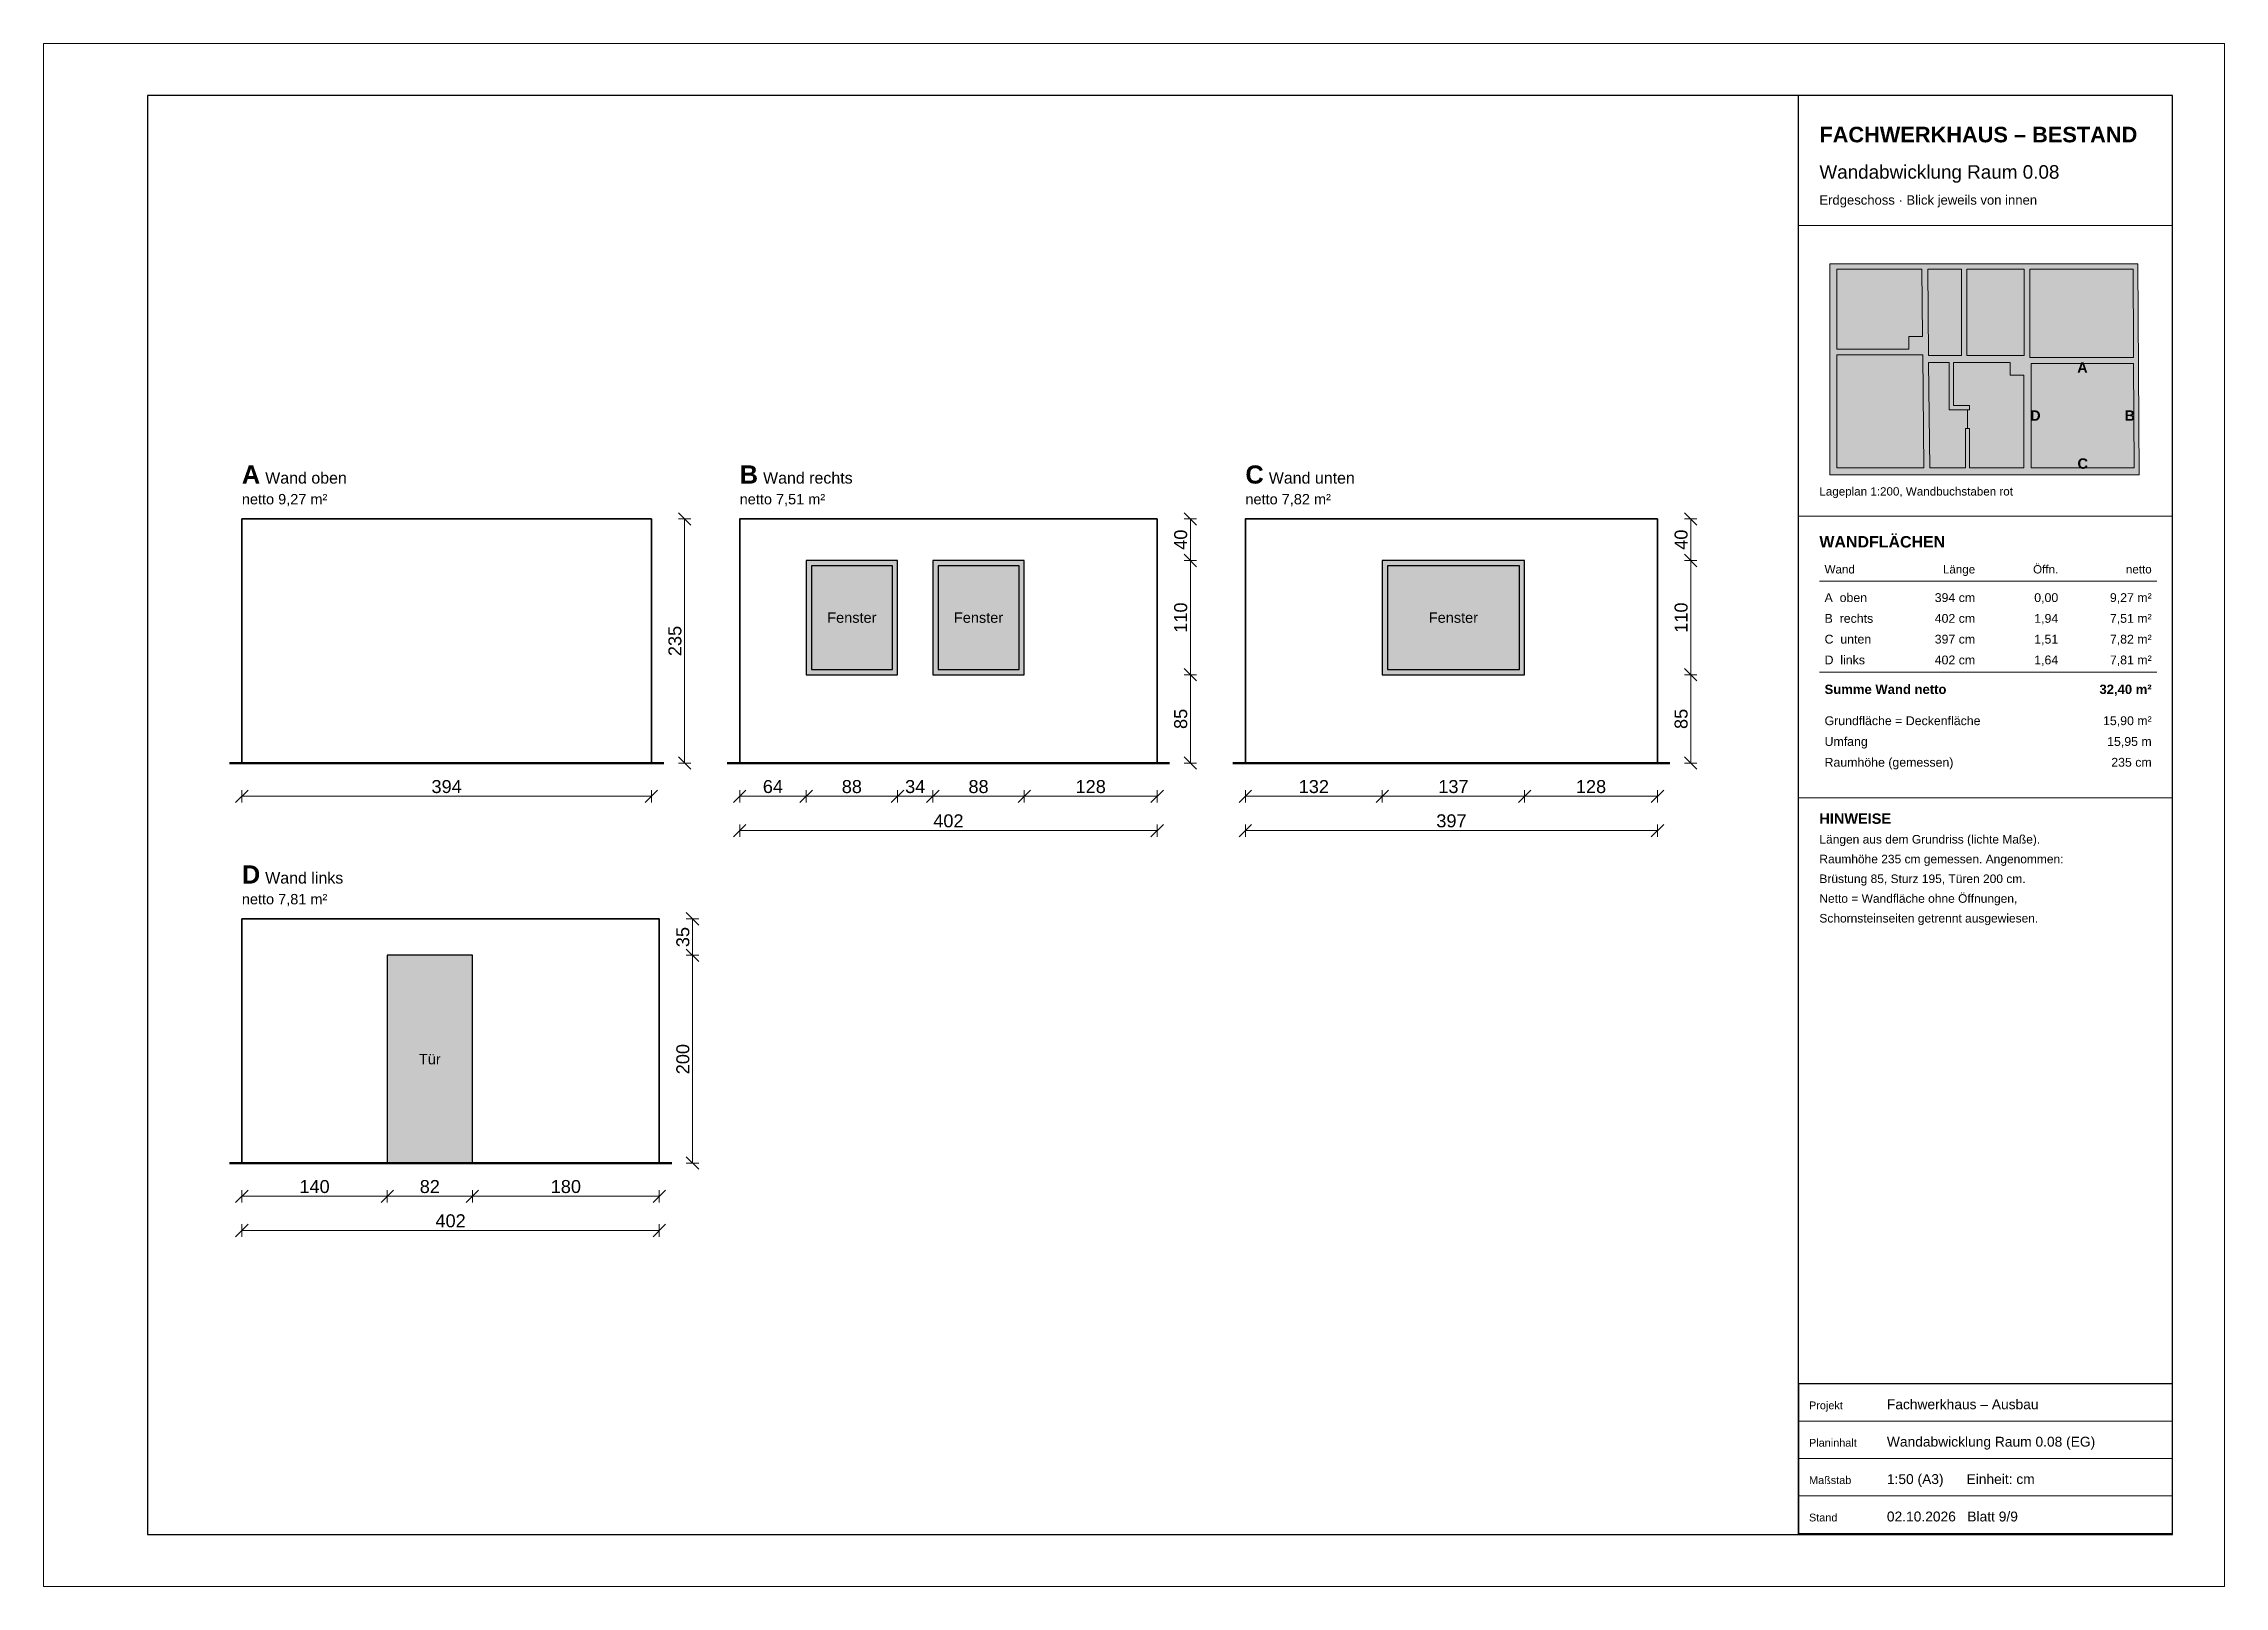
# Model space of a CAD drawing. Header units: centimetres. Extents: x 0 to 18200, y 0 to 1485.
# Drawn here: x 16100 to 18200, y 0 to 1485 of the extents above; entities that cross this region are included whole.
import ezdxf
from ezdxf.enums import TextEntityAlignment as Align

# ---------------------------------------------------------------- set-up
doc = ezdxf.new("R2010")
doc.units = ezdxf.units.CM
for name, color, linetype, lineweight in [('ABW_BODEN', 7, 'Continuous', 50), ('ABW_OEFFNUNG', 7, 'Continuous', 25), ('ABW_TEXT', 7, 'Continuous', 18), ('ABW_WAND', 7, 'Continuous', 35), ('BEMASSUNG', 7, 'Continuous', 18), ('FENSTER', 7, 'Continuous', 25), ('PLANKOPF', 7, 'Continuous', 25), ('PLANKOPF_DUENN', 7, 'Continuous', 13), ('WAND_FUELLUNG', 8, 'Continuous', 0)]:
    doc.layers.add(name, color=color, linetype=linetype, lineweight=lineweight)
doc.styles.add('PLAN', font='arial.ttf')
doc.styles.add('PLAN_FETT', font='arialbd.ttf')
doc.dimstyles.new('BESTAND_1_50', dxfattribs={"dimscale": 5, "dimtxt": 2.5, "dimasz": 1.5, "dimexe": 1.2, "dimexo": 0, "dimgap": 0.6, "dimtad": 1, "dimdec": 0, "dimtxsty": 'PLAN', "dimtsz": 1.2, "dimcen": 2.5, "dimclrd": 7, "dimclre": 7, "dimclrt": 7, "dimazin": 3, "dimtfac": 1, "dimtmove": 2, "dimatfit": 3, "dimlwd": 18, "dimlwe": 13})

msp = doc.modelspace()

# ---------------------------------------------------------------- texts
at = {"layer": 'ABW_TEXT'}
for s, height, style, p in [('A', 17.5, 'PLAN_FETT', (16290.9, 1061.5)), ('Wand oben', 11, 'PLAN', (16313.4, 1061.5)), ('B', 17.5, 'PLAN_FETT', (16770.3, 1061.5)), ('Wand rechts', 11, 'PLAN', (16792.8, 1061.5)), ('C', 17.5, 'PLAN_FETT', (17257.3, 1061.5)), ('Wand unten', 11, 'PLAN', (17279.8, 1061.5)), ('netto 9,27 m²', 10, 'PLAN', (16290.9, 1041.5)), ('netto 7,51 m²', 10, 'PLAN', (16770.3, 1041.5)), ('netto 7,82 m²', 10, 'PLAN', (17257.3, 1041.5)), ('D', 17.5, 'PLAN_FETT', (16290.9, 676.5)), ('Wand links', 11, 'PLAN', (16313.4, 676.5)), ('netto 7,81 m²', 10, 'PLAN', (16290.9, 656.5))]:
    msp.add_text(s, height=height, dxfattribs=dict(at, style=style)).set_placement(p)
at = {"layer": 'ABW_TEXT', "style": 'PLAN'}
for s, p in [('Fenster', (16878.3, 932.5)), ('Fenster', (17000.3, 932.5)), ('Fenster', (17457.6, 932.5)), ('Tür', (16471.9, 507.5))]:
    msp.add_text(s, height=10, dxfattribs=at).set_placement(p, align=Align.MIDDLE_CENTER)
at = {"layer": 'PLANKOPF'}
for s, height, style, p in [('FACHWERKHAUS – BESTAND', 15, 'PLAN_FETT', (17810, 1390)), ('Wandabwicklung Raum 0.08', 13, 'PLAN', (17810, 1355)), ('Erdgeschoss · Blick jeweils von innen', 9, 'PLAN', (17810, 1330)), ('Lageplan 1:200, Wandbuchstaben rot', 8, 'PLAN', (17810, 1050)), ('WANDFLÄCHEN', 11, 'PLAN_FETT', (17810, 1000)), ('Wand', 8, 'PLAN', (17815, 975)), ('A  oben', 8.5, 'PLAN', (17815, 947.5)), ('B  rechts', 8.5, 'PLAN', (17815, 927.5)), ('C  unten', 8.5, 'PLAN', (17815, 907.5)), ('D  links', 8.5, 'PLAN', (17815, 887.5)), ('Summe Wand netto', 9, 'PLAN_FETT', (17815, 859)), ('Grundfläche = Deckenfläche', 8.5, 'PLAN', (17815, 829)), ('Umfang', 8.5, 'PLAN', (17815, 809)), ('Raumhöhe (gemessen)', 8.5, 'PLAN', (17815, 789)), ('HINWEISE', 10, 'PLAN_FETT', (17810, 734)), ('Längen aus dem Grundriss (lichte Maße).', 8.25, 'PLAN', (17810, 715)), ('Raumhöhe 235 cm gemessen. Angenommen:', 8.25, 'PLAN', (17810, 696)), ('Brüstung 85, Sturz 195, Türen 200 cm.', 8.25, 'PLAN', (17810, 677)), ('Netto = Wandfläche ohne Öffnungen,', 8.25, 'PLAN', (17810, 658)), ('Schornsteinseiten getrennt ausgewiesen.', 8.25, 'PLAN', (17810, 639)), ('Projekt', 7.5, 'PLAN', (17800, 170.5)), ('Fachwerkhaus – Ausbau', 9.5, 'PLAN', (17875, 170.5)), ('Planinhalt', 7.5, 'PLAN', (17800, 134.5)), ('Wandabwicklung Raum 0.08 (EG)', 9.5, 'PLAN', (17875, 134.5)), ('Maßstab', 7.5, 'PLAN', (17800, 98.5)), ('1:50 (A3)      Einheit: cm', 9.5, 'PLAN', (17875, 98.5)), ('Stand', 7.5, 'PLAN', (17800, 62.5)), ('02.10.2026   Blatt 9/9', 9.5, 'PLAN', (17875, 62.5))]:
    msp.add_text(s, height=height, dxfattribs=dict(at, style=style)).set_placement(p)
at = {"layer": 'PLANKOPF', "true_color": 0xc81e1e, "style": 'PLAN_FETT'}
for s, p in [('A', (18063.3, 1173.2)), ('D', (18018, 1127)), ('B', (18108.9, 1127)), ('C', (18063.6, 1080.8))]:
    msp.add_text(s, height=10, dxfattribs=at).set_placement(p, align=Align.MIDDLE_CENTER)
at = {"layer": 'PLANKOPF'}
for s, height, style, p in [('Länge', 8, 'PLAN', (17960, 975)), ('Öffn.', 8, 'PLAN', (18040, 975)), ('netto', 8, 'PLAN', (18130, 975)), ('394 cm', 8.5, 'PLAN', (17960, 947.5)), ('0,00', 8.5, 'PLAN', (18040, 947.5)), ('9,27 m²', 8.5, 'PLAN', (18130, 947.5)), ('402 cm', 8.5, 'PLAN', (17960, 927.5)), ('1,94', 8.5, 'PLAN', (18040, 927.5)), ('7,51 m²', 8.5, 'PLAN', (18130, 927.5)), ('397 cm', 8.5, 'PLAN', (17960, 907.5)), ('1,51', 8.5, 'PLAN', (18040, 907.5)), ('7,82 m²', 8.5, 'PLAN', (18130, 907.5)), ('402 cm', 8.5, 'PLAN', (17960, 887.5)), ('1,64', 8.5, 'PLAN', (18040, 887.5)), ('7,81 m²', 8.5, 'PLAN', (18130, 887.5)), ('32,40 m²', 9, 'PLAN_FETT', (18130, 859)), ('15,90 m²', 8.5, 'PLAN', (18130, 829)), ('15,95 m', 8.5, 'PLAN', (18130, 809)), ('235 cm', 8.5, 'PLAN', (18130, 789))]:
    msp.add_text(s, height=height, dxfattribs=dict(at, style=style)).set_placement(p, align=Align.RIGHT)

# ---------------------------------------------------------------- dimensions: what is measured, and where the dimension line sits
at = {"layer": 'BEMASSUNG'}
for base, p1, p2, location in [((16717.3, 792.5), (16723.3, 792.5), (16723.3, 1027.5), (16708, 910)), ((17204.3, 987.5), (17210.3, 987.5), (17210.3, 1027.5), (17195, 1007.5)), ((17686.1, 987.5), (17692.1, 987.5), (17692.1, 1027.5), (17676.9, 1007.5)), ((17204.3, 877.5), (17210.3, 877.5), (17210.3, 987.5), (17195, 932.5)), ((17686.1, 877.5), (17692.1, 877.5), (17692.1, 987.5), (17676.9, 932.5)), ((17204.3, 792.5), (17210.3, 792.5), (17210.3, 877.5), (17195, 835)), ((17686.1, 792.5), (17692.1, 792.5), (17692.1, 877.5), (17676.9, 835)), ((16724.9, 607.5), (16730.9, 607.5), (16730.9, 642.5), (16715.6, 625)), ((16724.9, 407.5), (16730.9, 407.5), (16730.9, 607.5), (16715.6, 507.5))]:
    msp.add_linear_dim(base=base, p1=p1, p2=p2, angle=90, location=location, dimstyle='BESTAND_1_50', override={"dimtmove": 2}, dxfattribs=at).render()
for base, p1, p2, location in [((16290.9, 760.5), (16290.9, 754.5), (16685.3, 754.5), (16488.1, 769.8)), ((16770.3, 760.5), (16770.3, 754.5), (16834.3, 754.5), (16802.3, 769.8)), ((16834.3, 760.5), (16834.3, 754.5), (16922.3, 754.5), (16878.3, 769.8)), ((16922.3, 760.5), (16922.3, 754.5), (16956.3, 754.5), (16939.3, 769.8)), ((16956.3, 760.5), (16956.3, 754.5), (17044.3, 754.5), (17000.3, 769.8)), ((17044.3, 760.5), (17044.3, 754.5), (17172.3, 754.5), (17108.3, 769.8)), ((17257.3, 760.5), (17257.3, 754.5), (17389.1, 754.5), (17323.2, 769.8)), ((17389.1, 760.5), (17389.1, 754.5), (17526.1, 754.5), (17457.6, 769.8)), ((17526.1, 760.5), (17526.1, 754.5), (17654.1, 754.5), (17590.1, 769.8)), ((16770.3, 727.5), (16770.3, 721.5), (17172.3, 721.5), (16971.3, 736.8)), ((17257.3, 727.5), (17257.3, 721.5), (17654.1, 721.5), (17455.7, 736.8)), ((16290.9, 375.5), (16290.9, 369.5), (16430.9, 369.5), (16360.9, 384.8)), ((16430.9, 375.5), (16430.9, 369.5), (16512.9, 369.5), (16471.9, 384.8)), ((16512.9, 375.5), (16512.9, 369.5), (16692.9, 369.5), (16602.9, 384.8)), ((16290.9, 342.5), (16290.9, 336.5), (16692.9, 336.5), (16491.9, 351.8))]:
    msp.add_linear_dim(base=base, p1=p1, p2=p2, location=location, dimstyle='BESTAND_1_50', override={"dimtmove": 2}, dxfattribs=at).render()

# ---------------------------------------------------------------- hatches: boundary and pattern name
at = {"layer": 'ABW_OEFFNUNG', "true_color": 0xffffff}
h = msp.add_hatch(color=7, dxfattribs=at)
h.dxf.hatch_style = 1
h.paths.add_polyline_path([(16922.3, 877.5), (16922.3, 987.5), (16834.3, 987.5), (16834.3, 877.5)])
h = msp.add_hatch(color=7, dxfattribs=at)
h.dxf.hatch_style = 1
h.paths.add_polyline_path([(17044.3, 877.5), (17044.3, 987.5), (16956.3, 987.5), (16956.3, 877.5)])
h = msp.add_hatch(color=7, dxfattribs=at)
h.dxf.hatch_style = 1
h.paths.add_polyline_path([(17526.1, 877.5), (17526.1, 987.5), (17389.1, 987.5), (17389.1, 877.5)])
h = msp.add_hatch(color=7, dxfattribs=at)
h.dxf.hatch_style = 1
h.paths.add_polyline_path([(16512.9, 407.5), (16512.9, 607.5), (16430.9, 607.5), (16430.9, 407.5)])
at = {"layer": 'WAND_FUELLUNG', "true_color": 0xa0a0a0}
h = msp.add_hatch(color=7, dxfattribs=at)
h.dxf.hatch_style = 1
h.paths.add_polyline_path([(17820, 1070), (18117.8, 1070), (18116.5, 1273.2), (17820, 1273.2)])
at = {"layer": 'WAND_FUELLUNG', "true_color": 0xffffff}
h = msp.add_hatch(color=7, dxfattribs=at)
h.dxf.hatch_style = 1
h.paths.add_polyline_path([(17896, 1203.2), (17896, 1191), (17826.8, 1191), (17826.8, 1267.8), (17908.8, 1267.8), (17909.4, 1203.2)])
h = msp.add_hatch(color=7, dxfattribs=at)
h.dxf.hatch_style = 1
h.paths.add_polyline_path([(17915.1, 1184.8), (17914.3, 1267.8), (17947, 1267.8), (17947, 1184.8)])
h = msp.add_hatch(color=7, dxfattribs=at)
h.dxf.hatch_style = 1
h.paths.add_polyline_path([(17952, 1184.8), (17952, 1267.8), (18007.2, 1267.8), (18007.2, 1184.8)])
h = msp.add_hatch(color=7, dxfattribs=at)
h.dxf.hatch_style = 1
h.paths.add_polyline_path([(18112.5, 1191.9), (18112.5, 1182.8), (18014, 1182.8), (18012.8, 1182.8), (18012.8, 1267.8), (18112, 1267.8)])
h = msp.add_hatch(color=7, dxfattribs=at)
h.dxf.hatch_style = 1
h.paths.add_polyline_path([(17909.6, 1185.5), (17910.7, 1076.8), (17826.8, 1076.8), (17826.8, 1185.5)])
h = msp.add_hatch(color=7, dxfattribs=at)
h.dxf.hatch_style = 1
h.paths.add_polyline_path([(17950.8, 1114.5), (17950.8, 1076.8), (17916.2, 1076.8), (17915.2, 1178), (17935, 1178), (17935, 1136.8), (17935, 1132.5), (17939.2, 1132.5), (17952.6, 1132.5), (17952.6, 1114.5)])
h = msp.add_hatch(color=7, dxfattribs=at)
h.dxf.hatch_style = 1
h.paths.add_polyline_path([(17954.5, 1114.5), (17952.6, 1114.5), (17952.6, 1132.5), (17954.5, 1132.5), (17954.5, 1136.8), (17939.2, 1136.8), (17939.2, 1178), (17952.6, 1178), (17993.8, 1178), (17993.8, 1165.8), (18007, 1165.8), (18007, 1076.8), (17954.5, 1076.8)])
at = {"layer": 'WAND_FUELLUNG', "true_color": 0xf0c8be}
h = msp.add_hatch(color=7, dxfattribs=at)
h.dxf.hatch_style = 1
h.paths.add_polyline_path([(18113.2, 1076.8), (18014, 1076.8), (18014, 1177.2), (18112.6, 1177.2)])

# ---------------------------------------------------------------- linework, layer by layer
at = {"layer": 'ABW_BODEN'}
for p, q in [((16278.9, 792.5), (16697.3, 792.5)), ((16758.3, 792.5), (17184.3, 792.5)), ((17245.3, 792.5), (17666.1, 792.5)), ((16278.9, 407.5), (16704.9, 407.5))]:
    msp.add_line(p, q, dxfattribs=at)
at = {"layer": 'ABW_OEFFNUNG'}
for points in [[(16922.3, 877.5), (16922.3, 987.5), (16834.3, 987.5), (16834.3, 877.5)], [(17044.3, 877.5), (17044.3, 987.5), (16956.3, 987.5), (16956.3, 877.5)], [(17526.1, 877.5), (17526.1, 987.5), (17389.1, 987.5), (17389.1, 877.5)], [(16512.9, 407.5), (16512.9, 607.5), (16430.9, 607.5), (16430.9, 407.5)]]:
    msp.add_lwpolyline(points, close=True, dxfattribs=at)
at = {"layer": 'ABW_WAND'}
for points in [[(16685.3, 792.5), (16685.3, 1027.5), (16290.9, 1027.5), (16290.9, 792.5)], [(17172.3, 792.5), (17172.3, 1027.5), (16770.3, 1027.5), (16770.3, 792.5)], [(17654.1, 792.5), (17654.1, 1027.5), (17257.3, 1027.5), (17257.3, 792.5)], [(16692.9, 407.5), (16692.9, 642.5), (16290.9, 642.5), (16290.9, 407.5)]]:
    msp.add_lwpolyline(points, close=True, dxfattribs=at)
at = {"layer": 'FENSTER'}
for points in [[(16917.3, 882.5), (16917.3, 982.5), (16839.3, 982.5), (16839.3, 882.5)], [(17039.3, 882.5), (17039.3, 982.5), (16961.3, 982.5), (16961.3, 882.5)], [(17521.1, 882.5), (17521.1, 982.5), (17394.1, 982.5), (17394.1, 882.5)]]:
    msp.add_lwpolyline(points, close=True, dxfattribs=at)
at = {"layer": 'PLANKOPF'}
msp.add_line((17790, 50), (17790, 1435), dxfattribs=at)
for points in [[(16200, 50), (18150, 50), (18150, 1435), (16200, 1435)], [(17790, 50), (18150, 50), (18150, 195), (17790, 195)]]:
    msp.add_lwpolyline(points, close=True, dxfattribs=at)
at = {"layer": 'PLANKOPF_DUENN'}
for p, q in [((17790, 1310), (18150, 1310)), ((17790, 1030), (18150, 1030)), ((17810, 967.5), (18135, 967.5)), ((17810, 880), (18135, 880)), ((17790, 759), (18150, 759)), ((17790, 159), (18150, 159)), ((17790, 123), (18150, 123)), ((17790, 87), (18150, 87)), ((17790, 51), (18150, 51))]:
    msp.add_line(p, q, dxfattribs=at)
for points in [[(16100, 0), (18200, 0), (18200, 1485), (16100, 1485)], [(17820, 1070), (18117.8, 1070), (18116.5, 1273.2), (17820, 1273.2)], [(17896, 1203.2), (17896, 1191), (17826.8, 1191), (17826.8, 1267.8), (17908.8, 1267.8), (17909.4, 1203.2)], [(17915.1, 1184.8), (17914.3, 1267.8), (17947, 1267.8), (17947, 1184.8)], [(17952, 1184.8), (17952, 1267.8), (18007.2, 1267.8), (18007.2, 1184.8)], [(18112.5, 1191.9), (18112.5, 1182.8), (18014, 1182.8), (18012.8, 1182.8), (18012.8, 1267.8), (18112, 1267.8)], [(17909.6, 1185.5), (17910.7, 1076.8), (17826.8, 1076.8), (17826.8, 1185.5)], [(17950.8, 1114.5), (17950.8, 1076.8), (17916.2, 1076.8), (17915.2, 1178), (17935, 1178), (17935, 1136.8), (17935, 1132.5), (17939.2, 1132.5), (17952.6, 1132.5), (17952.6, 1114.5)], [(17954.5, 1114.5), (17952.6, 1114.5), (17952.6, 1132.5), (17954.5, 1132.5), (17954.5, 1136.8), (17939.2, 1136.8), (17939.2, 1178), (17952.6, 1178), (17993.8, 1178), (17993.8, 1165.8), (18007, 1165.8), (18007, 1076.8), (17954.5, 1076.8)], [(18113.2, 1076.8), (18014, 1076.8), (18014, 1177.2), (18112.6, 1177.2)]]:
    msp.add_lwpolyline(points, close=True, dxfattribs=at)

msp.set_redraw_order([(e.dxf.handle, doc.entitydb.next_handle()) for e in msp.query("TEXT MTEXT ATTDEF DIMENSION ARC_DIMENSION")])  # texts and dimensions are drawn at this point

doc.saveas('drawing.dxf')
